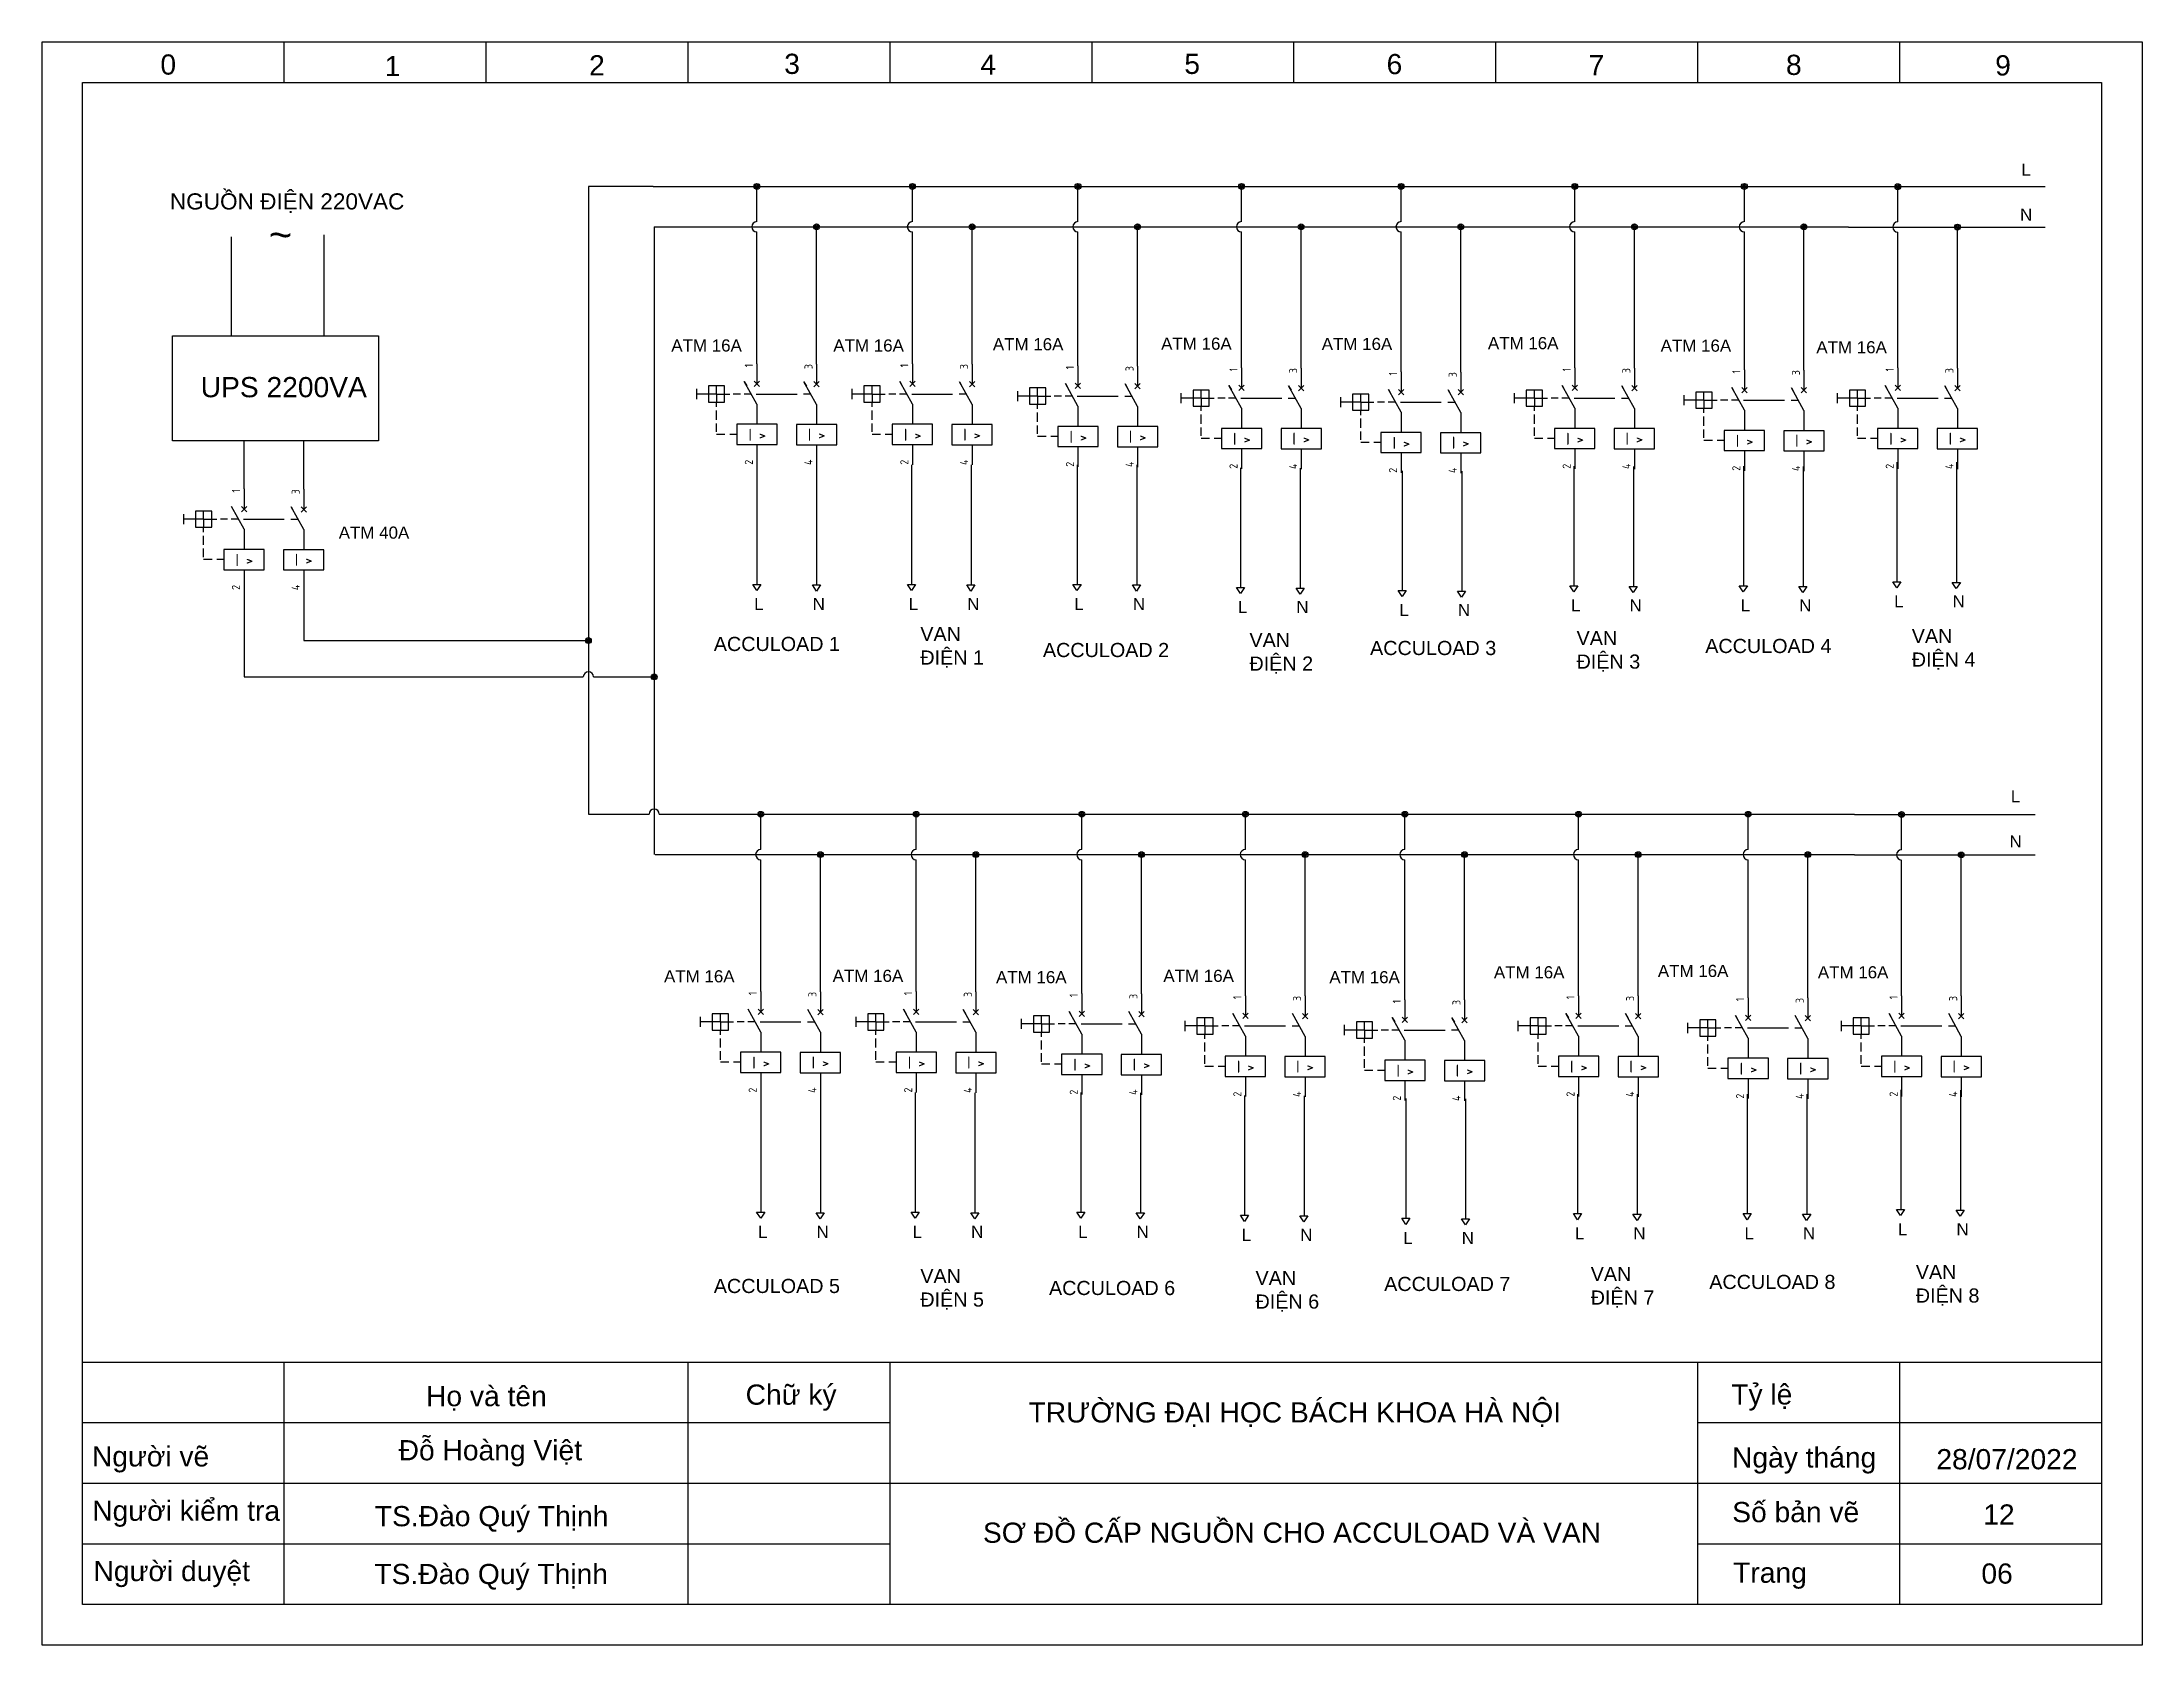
# Model space of a CAD drawing. Header units: inches. Extents: x 1923212 to 1925881, y 1073103 to 1074593.
# Drawn here: x 1923862 to 1924382, y 1073108 to 1073505 of the extents above; entities that cross this region are included whole.
import ezdxf
from ezdxf.enums import TextEntityAlignment as Align

# ---------------------------------------------------------------- set-up
doc = ezdxf.new("R2010")
doc.units = ezdxf.units.IN
doc.header["$MEASUREMENT"] = 0
for name, color, linetype in [('LINK', 9, 'Continuous'), ('MISC', 7, 'Continuous'), ('SYMS', 7, 'Continuous'), ('TERMS', 123, 'Continuous'), ('WIRES', 7, 'Continuous'), ('YEL_14_THHN', 2, 'Continuous')]:
    doc.layers.add(name, color=color, linetype=linetype)
doc.layers.add('Net chu', color=240, linetype='Continuous', lineweight=25)
doc.layers.add('Net vien', color=5, linetype='Continuous', lineweight=25)
doc.styles.get("Standard").update_dxf_attribs({"font": 'arial.ttf'})
doc.styles.add('WD_IEC', font='ISOCP2.shx', dxfattribs={"width": 0.9, "height": 4})

msp = doc.modelspace()

# ---------------------------------------------------------------- texts
msp.add_text('~', height=7).set_placement((1923918.32, 1073453.48))
at = {"color": 150, "attachment_point": 1}
for s, width, gutter_width, heights, insert, char_height in [('NGUỒN ĐIỆN 220VAC ', 61.2383, 13.15, [2.29], (1923893.77, 1073467.18), 4), ('VAN ĐIỆN 1', 16.3144, 25, [0], (1924079.59, 1073359.8), 3.5), ('VAN ĐIỆN 2', 16.3144, 25, [0], (1924161.09, 1073358.3), 3.5), ('VAN ĐIỆN 3', 16.3144, 25, [0], (1924242.09, 1073358.8), 3.5), ('VAN ĐIỆN 4', 16.3144, 25, [0], (1924325.09, 1073359.3), 3.5), ('ACCULOAD 1', 61.2383, 13.15, [2.29], (1924028.45, 1073357.33), 3.5), ('ACCULOAD 2', 61.2383, 13.15, [2.29], (1924109.95, 1073355.83), 3.5), ('ACCULOAD 3', 61.2383, 13.15, [2.29], (1924190.95, 1073356.33), 3.5), ('ACCULOAD 4', 61.2383, 13.15, [2.29], (1924273.95, 1073356.83), 3.5), ('ACCULOAD 5', 61.2383, 13.15, [2.29], (1924028.45, 1073198.33), 3.5), ('VAN ĐIỆN 5', 16.3144, 25, [0], (1924079.59, 1073200.8), 3.5), ('ACCULOAD 6', 61.2383, 13.15, [2.29], (1924111.45, 1073197.83), 3.5), ('VAN ĐIỆN 6', 16.3144, 25, [0], (1924162.59, 1073200.3), 3.5), ('ACCULOAD 7', 61.2383, 13.15, [2.29], (1924194.45, 1073198.83), 3.5), ('VAN ĐIỆN 7', 16.3144, 25, [0], (1924245.59, 1073201.3), 3.5), ('ACCULOAD 8', 61.2383, 13.15, [2.29], (1924274.95, 1073199.33), 3.5), ('VAN ĐIỆN 8', 16.3144, 25, [0], (1924326.09, 1073201.8), 3.5)]:
    msp.add_mtext_dynamic_manual_height_columns(s, width=width, gutter_width=gutter_width, heights=heights, dxfattribs=dict(at, insert=insert, char_height=char_height))
at = {"color": 0, "insert": (1923901.39, 1073421.68), "char_height": 5, "attachment_point": 1}
msp.add_mtext_dynamic_manual_height_columns('UPS 2200VA', width=43.3754, gutter_width=13.15, heights=[2.29], dxfattribs=at)
at = {"layer": 'Net chu', "char_height": 5, "attachment_point": 1}
for s, width, insert in [('0', 5.5431, (1923891.42, 1073501.58)), ('1', 5.5431, (1923946.96, 1073501.2)), ('2', 5.5431, (1923997.57, 1073501.39)), ('3', 5.5431, (1924045.89, 1073501.75)), ('4', 5.5431, (1924094.45, 1073501.55)), ('5', 5.5431, (1924144.96, 1073501.75)), ('6', 5.5431, (1924195.05, 1073501.69)), ('7', 5.5431, (1924245.07, 1073501.44)), ('8', 5.5431, (1924293.94, 1073501.5)), ('9', 5.5431, (1924345.75, 1073501.37)), ('\\pxqc;Họ và tên', 58.6836, (1923942.8, 1073171.8)), ('\\pxqc;Chữ ký', 33.3231, (1924030.93, 1073172.17)), ('\\pxql;Tỷ lệ', 33.3231, (1924280.39, 1073172.22)), ('\\pxqc;TRƯỜNG ĐẠI HỌC BÁCH KHOA HÀ NỘI', 142.8898, (1924100.88, 1073167.77)), ('\\pxql;Người vẽ', 41.5076, (1923874.46, 1073156.88)), ('\\pxqc;Đỗ Hoàng Việt', 92.8933, (1923926.67, 1073158.4)), ('\\pxql;Ngày tháng', 36.6969, (1924280.58, 1073156.61)), ('28/07/2022', 6.1952, (1924331.18, 1073156.18)), ('Người kiểm tra', 49.6065, (1923874.54, 1073143.42)), ('\\pxqc;TS.Đào Quý Thịnh', 58.5505, (1923944.16, 1073142.07)), ('\\pxql;Số bản vẽ', 33.3231, (1924280.63, 1073143.08)), ('12', 6.1952, (1924342.79, 1073142.48)), ('SƠ ĐỒ CẤP NGUỒN CHO ACCULOAD VÀ VAN', 157.993, (1924095.1, 1073137.97)), ('\\pxql;Người duyệt', 41.5076, (1923874.85, 1073128.48)), ('\\pxqc;TS.Đào Quý Thịnh', 58.5505, (1923944.05, 1073127.74)), ('\\pxql;Trang', 33.3231, (1924280.86, 1073128.07)), ('06', 6.1952, (1924342.33, 1073127.86))]:
    msp.add_mtext_dynamic_manual_height_columns(s, width=width, gutter_width=25, heights=[0], dxfattribs=dict(at, insert=insert))
at = {"layer": 'WIRES', "color": 150, "char_height": 3, "attachment_point": 1}
for s, width, insert in [('L', 7.5862, (1924352.23, 1073474.55)), ('N', 7.5862, (1924351.9, 1073463.4)), ('ATM 16A', 26.392, (1924017.93, 1073431)), ('ATM 16A', 26.392, (1924058.05, 1073431)), ('ATM 16A', 26.392, (1924097.55, 1073431.31)), ('ATM 16A', 26.392, (1924139.22, 1073431.45)), ('ATM 16A', 26.392, (1924178.98, 1073431.38)), ('ATM 16A', 26.392, (1924220.14, 1073431.58)), ('ATM 16A', 26.392, (1924262.91, 1073430.96)), ('ATM 16A', 26.392, (1924301.46, 1073430.56)), ('ATM 40A', 26.392, (1923935.58, 1073384.65)), ('L', 7.5862, (1924038.45, 1073366.98)), ('L', 7.5862, (1924038.45, 1073366.98)), ('N', 7.5862, (1924052.93, 1073366.98)), ('L', 7.5862, (1924076.72, 1073366.98)), ('L', 7.5862, (1924076.72, 1073366.98)), ('N', 7.5862, (1924091.2, 1073366.98)), ('L', 7.5862, (1924117.72, 1073366.98)), ('L', 7.5862, (1924117.72, 1073366.98)), ('N', 7.5862, (1924132.2, 1073366.98)), ('L', 7.5862, (1924158.22, 1073366.23)), ('L', 7.5862, (1924158.22, 1073366.23)), ('N', 7.5862, (1924172.7, 1073366.23)), ('L', 7.5862, (1924198.22, 1073365.48)), ('L', 7.5862, (1924198.22, 1073365.48)), ('N', 7.5862, (1924212.7, 1073365.48)), ('L', 7.5862, (1924240.72, 1073366.63)), ('L', 7.5862, (1924240.72, 1073366.63)), ('N', 7.5862, (1924255.2, 1073366.63)), ('L', 7.5862, (1924282.72, 1073366.63)), ('L', 7.5862, (1924282.72, 1073366.63)), ('N', 7.5862, (1924297.2, 1073366.63)), ('L', 7.5862, (1924320.72, 1073367.63)), ('L', 7.5862, (1924320.72, 1073367.63)), ('N', 7.5862, (1924335.2, 1073367.63)), ('L', 7.5862, (1924349.62, 1073319.33)), ('N', 7.5862, (1924349.28, 1073308.19)), ('ATM 16A', 26.392, (1924016.13, 1073274.77)), ('ATM 16A', 26.392, (1924057.89, 1073274.89)), ('ATM 16A', 26.392, (1924139.77, 1073274.89)), ('ATM 16A', 26.392, (1924221.62, 1073275.77)), ('ATM 16A', 26.392, (1924262.22, 1073276.1)), ('ATM 16A', 26.392, (1924301.83, 1073275.77)), ('ATM 16A', 26.392, (1924098.34, 1073274.56)), ('ATM 16A', 26.392, (1924180.87, 1073274.56)), ('L', 7.5862, (1924039.4, 1073211.48)), ('L', 7.5862, (1924039.4, 1073211.48)), ('N', 7.5862, (1924053.88, 1073211.48)), ('L', 7.5862, (1924077.67, 1073211.48)), ('L', 7.5862, (1924077.67, 1073211.48)), ('N', 7.5862, (1924092.15, 1073211.48)), ('L', 7.5862, (1924118.67, 1073211.48)), ('L', 7.5862, (1924118.67, 1073211.48)), ('N', 7.5862, (1924133.15, 1073211.48)), ('L', 7.5862, (1924159.17, 1073210.73)), ('L', 7.5862, (1924159.17, 1073210.73)), ('N', 7.5862, (1924173.65, 1073210.73)), ('L', 7.5862, (1924199.17, 1073209.98)), ('L', 7.5862, (1924199.17, 1073209.98)), ('N', 7.5862, (1924213.65, 1073209.98)), ('L', 7.5862, (1924241.67, 1073211.13)), ('L', 7.5862, (1924241.67, 1073211.13)), ('N', 7.5862, (1924256.15, 1073211.13)), ('L', 7.5862, (1924283.67, 1073211.13)), ('L', 7.5862, (1924283.67, 1073211.13)), ('N', 7.5862, (1924298.15, 1073211.13)), ('L', 7.5862, (1924321.67, 1073212.13)), ('L', 7.5862, (1924321.67, 1073212.13)), ('N', 7.5862, (1924336.15, 1073212.13))]:
    msp.add_mtext_dynamic_manual_height_columns(s, width=width, gutter_width=25, heights=[0], dxfattribs=dict(at, insert=insert))

# ---------------------------------------------------------------- blocks, each defined once
blk = doc.blocks.new('VCB11Q29')
for p, q in [((0, 7.5), (0, 2.5)), ((-15, 1.25), (-15, -1.25)), ((-12, 0), (-15, 0)), ((-10, 2), (-12, 2)), ((-12, 2), (-12, -2)), ((-10, 0), (-12, 0)), ((-10, 0), (-10, 2)), ((-8, 2), (-10, 2)), ((-10, 0), (-10, -2)), ((-10, 0), (-8, 0)), ((-8, -2), (-8, 2)), ((-8, 0), (-6.74, 0)), ((-4.09, 0), (-5.87, 0)), ((-1.39, 0), (-3.2, 0)), ((0, -2.5), (-3.12, 3.12)), ((-3.12, 3.12), (-2.52, 2.03)), ((-0.66, 1.84), (0.66, 3.16)), ((-0.66, 3.16), (0.66, 1.84)), ((-12, -2), (-8, -2)), ((-10, -3.19), (-10, -2)), ((-10, -6.36), (-10, -4.08)), ((0, -2.5), (0, -7.5)), ((-10, -9.36), (-10, -7.26)), ((-7.91, -10), (-10, -10)), ((-5, -10), (-6.75, -10)), ((0, -12.5), (0, -17.5))]:
    blk.add_line(p, q)
blk.add_lwpolyline([(-5, -7.5), (-5, -12.5), (5, -12.5), (5, -7.5)], close=True)
at = {"style": 'WD_IEC'}
for tag, p in [('INST', (-18.39, 7.65)), ('LOC', (-18.39, 4.65)), ('TAG1', (-18.39, 1.65)), ('RATING1', (-18.54, -8.56)), ('DESC1', (-18.54, -11.56)), ('DESC3', (-18.54, -17.56)), ('DESC2', (-18.54, -14.56))]:
    blk.add_attdef(tag, text='', height=2.5, dxfattribs=at).set_placement(p, align=Align.RIGHT)
blk.add_attdef('TERM01', text='', height=2, rotation=90, dxfattribs=at).set_placement((-1, 7.5), align=Align.RIGHT)
at = {"style": 'WD_IEC', "flags": 1}
for tag, p, height in [('X2TERM01', (0, 7.5), 0.32), ('MFG', (2.75, 6.5), 1.5), ('CAT', (2.75, 4), 1.5), ('X4LINK', (-15, 0), 0.32), ('X1LINK', (-0.18, 0), 0.32), ('CONTACT', (-5, -7.5), 1), ('COMMON', (-3.75, -8.75), 1), ('ASSYCODE', (0.69, -13.77), 1), ('FAMILY', (0.69, -15.27), 1), ('X8TERM02', (0, -17.5), 0.32), ('CATDESC', (0.69, -16.77), 1)]:
    blk.add_attdef(tag, p, '', height=height, dxfattribs=at)
at = {"lineweight": 15, "style": 'WD_IEC'}
blk.add_attdef('XREF', text='', height=2.5, dxfattribs=at).set_placement((-18.54, -5.56), align=Align.RIGHT)
at = {"style": 'WD_IEC'}
blk.add_attdef('TERM02', (-1, -17.5), '', height=2, rotation=90, dxfattribs=at)
blk.add_attdef('I', text='', height=3, dxfattribs=at).set_placement((0.09, -11.6), align=Align.CENTER)
blk = doc.blocks.new('VCB21Q29')
for p, q in [((0, 7.5), (0, 2.5)), ((-1.39, 0), (-3.2, 0)), ((0, -2.5), (-3.12, 3.12)), ((-3.12, 3.12), (-2.52, 2.03)), ((-0.66, 1.84), (0.66, 3.16)), ((-0.66, 3.16), (0.66, 1.84)), ((0, -2.5), (0, -7.5)), ((0, -12.5), (0, -17.5))]:
    blk.add_line(p, q)
blk.add_lwpolyline([(-5, -7.5), (-5, -12.5), (5, -12.5), (5, -7.5)], close=True)
at = {"style": 'WD_IEC'}
for tag, p in [('INST', (-6.46, 7.92)), ('LOC', (-6.46, 4.92)), ('TAG2', (-6.46, 1.92)), ('DESC1', (-6.69, -11.47)), ('DESC3', (-6.69, -17.47)), ('DESC2', (-6.69, -14.47))]:
    blk.add_attdef(tag, text='', height=2.5, dxfattribs=at).set_placement(p, align=Align.RIGHT)
blk.add_attdef('TERM01', text='', height=2, rotation=90, dxfattribs=at).set_placement((-1, 7.5), align=Align.RIGHT)
at = {"style": 'WD_IEC', "flags": 1}
for tag, p, height in [('X2TERM01', (0, 7.5), 0.32), ('X4LINK', (-5.06, 0), 0.32), ('X1LINK', (-0.11, 0), 0.32), ('CONTACT', (-5, -7.5), 1), ('FAMILY', (0.69, -15.27), 1), ('X8TERM02', (0, -17.5), 0.32)]:
    blk.add_attdef(tag, p, '', height=height, dxfattribs=at)
at = {"lineweight": 15, "style": 'WD_IEC'}
blk.add_attdef('XREF', text='', height=2.5, dxfattribs=at).set_placement((-6.69, -5.47), align=Align.RIGHT)
at = {"style": 'WD_IEC', "flags": 1}
blk.add_attdef('RATING1', text='', height=2.5, dxfattribs=at).set_placement((-6.69, -8.47), align=Align.RIGHT)
at = {"style": 'WD_IEC'}
blk.add_attdef('TERM02', (-1, -17.5), '', height=2, rotation=90, dxfattribs=at)
blk.add_attdef('I', text='', height=3, dxfattribs=at).set_placement((0.01, -11.48), align=Align.CENTER)
blk = doc.blocks.new('WDDOT')
for radius in [0.72, 0.449, 0.223]:
    blk.add_circle((0, 0), radius)

# ---------------------------------------------------------------- linework, layer by layer
msp.add_lwpolyline([(1923894.4, 1073431.9), (1923945.4, 1073431.9), (1923945.4, 1073405.9), (1923894.4, 1073405.9)], close=True)
at = {"layer": 'LINK'}
for points in [[(1924038.96, 1073417.47), (1924049.09, 1073417.47)], [(1924038.96, 1073417.47), (1924049.09, 1073417.47)], [(1924077.46, 1073417.47), (1924087.59, 1073417.47)], [(1924118.46, 1073416.97), (1924128.59, 1073416.97)], [(1924158.96, 1073416.47), (1924169.09, 1073416.47)], [(1924198.46, 1073415.47), (1924208.59, 1073415.47)], [(1924241.46, 1073416.47), (1924251.59, 1073416.47)], [(1924283.46, 1073415.97), (1924293.59, 1073415.97)], [(1924321.46, 1073416.47), (1924331.59, 1073416.47)], [(1923911.96, 1073386.47), (1923922.09, 1073386.47)], [(1924039.9, 1073261.97), (1924050.04, 1073261.97)], [(1924039.9, 1073261.97), (1924050.04, 1073261.97)], [(1924078.4, 1073261.97), (1924088.54, 1073261.97)], [(1924119.4, 1073261.47), (1924129.54, 1073261.47)], [(1924159.9, 1073260.97), (1924170.04, 1073260.97)], [(1924199.4, 1073259.97), (1924209.54, 1073259.97)], [(1924242.4, 1073260.97), (1924252.54, 1073260.97)], [(1924284.4, 1073260.47), (1924294.54, 1073260.47)], [(1924322.4, 1073260.97), (1924332.54, 1073260.97)]]:
    msp.add_lwpolyline(points, dxfattribs=at)
at = {"layer": 'Net vien'}
for p, q in [((1923922.1, 1073494.66), (1923922.1, 1073504.66)), ((1923972.1, 1073494.66), (1923972.1, 1073504.66)), ((1924022.1, 1073494.66), (1924022.1, 1073504.66)), ((1924072.1, 1073494.66), (1924072.1, 1073504.66)), ((1924122.1, 1073494.66), (1924122.1, 1073504.66)), ((1924172.1, 1073494.66), (1924172.1, 1073504.66)), ((1924222.1, 1073494.66), (1924222.1, 1073504.66)), ((1924272.1, 1073494.66), (1924272.1, 1073504.66)), ((1924272.1, 1073494.66), (1924272.1, 1073504.66)), ((1924272.1, 1073494.66), (1924272.1, 1073504.66)), ((1924272.1, 1073494.66), (1924272.1, 1073504.66)), ((1924272.1, 1073494.66), (1924272.1, 1073504.66)), ((1924272.1, 1073494.66), (1924272.1, 1073504.66)), ((1924272.1, 1073494.66), (1924272.1, 1073504.66)), ((1924272.1, 1073494.66), (1924272.1, 1073504.66)), ((1924322.1, 1073494.66), (1924322.1, 1073504.66)), ((1923872.1, 1073117.66), (1923872.1, 1073494.66)), ((1923872.1, 1073494.66), (1924372.1, 1073494.66)), ((1924372.1, 1073494.66), (1924372.1, 1073117.66)), ((1924372.1, 1073177.66), (1923872.1, 1073177.66)), ((1923922.1, 1073117.66), (1923922.1, 1073177.66)), ((1924022.1, 1073117.66), (1924022.1, 1073177.66)), ((1924072.1, 1073117.66), (1924072.1, 1073177.66)), ((1924272.1, 1073117.66), (1924272.1, 1073177.66)), ((1924322.1, 1073117.66), (1924322.1, 1073177.66)), ((1924072.1, 1073162.66), (1923872.1, 1073162.66)), ((1924372.1, 1073162.66), (1924272.1, 1073162.66)), ((1924372.1, 1073147.66), (1923872.1, 1073147.66)), ((1924072.1, 1073132.66), (1923872.1, 1073132.66)), ((1924372.1, 1073132.66), (1924272.1, 1073132.66)), ((1924372.1, 1073117.66), (1923872.1, 1073117.66)), ((1924372.1, 1073117.66), (1923872.1, 1073117.66))]:
    msp.add_line(p, q, dxfattribs=at)
msp.add_lwpolyline([(1923862.1, 1073107.66), (1923862.1, 1073504.66), (1924382.1, 1073504.66), (1924382.1, 1073107.66), (1923862.1, 1073107.66)], close=True, dxfattribs=at)
at = {"layer": 'YEL_14_THHN'}
for p, q in [((1924013.4, 1073468.9), (1923997.4, 1073468.9)), ((1923997.4, 1073468.9), (1923997.4, 1073313.4)), ((1924013.4, 1073468.9), (1924309.4, 1073468.9)), ((1924039.13, 1073460.17), (1924039.13, 1073468.9)), ((1924077.63, 1073460.17), (1924077.63, 1073468.9)), ((1924118.63, 1073460.17), (1924118.63, 1073468.9)), ((1924159.13, 1073460.17), (1924159.13, 1073468.9)), ((1924198.63, 1073460.17), (1924198.63, 1073468.9)), ((1924241.63, 1073460.17), (1924241.63, 1073468.9)), ((1924283.63, 1073460.17), (1924283.63, 1073468.9)), ((1924309.4, 1073468.83), (1924358.12, 1073468.83)), ((1924321.63, 1073460.1), (1924321.63, 1073468.83)), ((1923931.9, 1073456.9), (1923931.9, 1073431.9)), ((1924013.68, 1073458.9), (1924309.4, 1073458.9)), ((1924013.68, 1073458.9), (1924013.68, 1073303.4)), ((1924039.13, 1073424.97), (1924039.13, 1073457.63)), ((1924053.9, 1073424.9), (1924053.9, 1073458.9)), ((1924077.63, 1073424.97), (1924077.63, 1073457.63)), ((1924092.4, 1073424.9), (1924092.4, 1073458.9)), ((1924118.63, 1073424.47), (1924118.63, 1073457.63)), ((1924133.4, 1073424.4), (1924133.4, 1073458.9)), ((1924159.13, 1073423.97), (1924159.13, 1073457.63)), ((1924173.9, 1073423.9), (1924173.9, 1073458.9)), ((1924198.63, 1073422.97), (1924198.63, 1073457.63)), ((1924213.4, 1073422.9), (1924213.4, 1073458.9)), ((1924241.63, 1073423.97), (1924241.63, 1073457.63)), ((1924256.4, 1073423.9), (1924256.4, 1073458.9)), ((1924283.63, 1073423.47), (1924283.63, 1073457.63)), ((1924298.4, 1073423.4), (1924298.4, 1073458.9)), ((1924309.4, 1073458.83), (1924358.12, 1073458.83)), ((1924321.63, 1073423.97), (1924321.63, 1073457.56)), ((1924336.4, 1073423.9), (1924336.4, 1073458.83)), ((1923908.9, 1073456.4), (1923908.9, 1073431.9)), ((1924039.13, 1073414.97), (1924039.13, 1073409.97)), ((1924039.13, 1073414.97), (1924039.13, 1073409.97)), ((1924077.63, 1073414.97), (1924077.63, 1073409.97)), ((1924118.63, 1073414.47), (1924118.63, 1073409.47)), ((1924159.13, 1073413.97), (1924159.13, 1073408.97)), ((1924198.63, 1073412.97), (1924198.63, 1073407.97)), ((1924241.63, 1073413.97), (1924241.63, 1073408.97)), ((1924283.63, 1073413.47), (1924283.63, 1073408.47)), ((1924321.63, 1073413.97), (1924321.63, 1073408.97)), ((1923912.13, 1073393.97), (1923912.13, 1073405.9)), ((1923926.9, 1073393.9), (1923926.9, 1073405.9)), ((1924039.13, 1073399.97), (1924039.13, 1073370.33)), ((1924039.13, 1073399.97), (1924039.13, 1073370.33)), ((1924053.9, 1073399.9), (1924053.9, 1073370.33)), ((1924077.4, 1073399.97), (1924077.4, 1073370.33)), ((1924077.4, 1073399.97), (1924077.4, 1073370.33)), ((1924092.17, 1073399.9), (1924092.17, 1073370.33)), ((1924118.4, 1073399.97), (1924118.4, 1073370.33)), ((1924118.4, 1073399.97), (1924118.4, 1073370.33)), ((1924133.17, 1073399.9), (1924133.17, 1073370.33)), ((1924241.4, 1073399.62), (1924241.4, 1073369.99)), ((1924241.4, 1073399.62), (1924241.4, 1073369.99)), ((1924283.4, 1073399.62), (1924283.4, 1073369.99)), ((1924283.4, 1073399.62), (1924283.4, 1073369.99)), ((1924321.4, 1073400.62), (1924321.4, 1073370.99)), ((1924321.4, 1073400.62), (1924321.4, 1073370.99)), ((1924336.17, 1073400.56), (1924336.17, 1073370.99)), ((1924158.9, 1073399.22), (1924158.9, 1073369.58)), ((1924158.9, 1073399.22), (1924158.9, 1073369.58)), ((1924173.67, 1073399.15), (1924173.67, 1073369.58)), ((1924198.9, 1073398.47), (1924198.9, 1073368.83)), ((1924198.9, 1073398.47), (1924198.9, 1073368.83)), ((1924213.67, 1073398.4), (1924213.67, 1073368.83)), ((1924256.17, 1073399.56), (1924256.17, 1073369.99)), ((1924298.17, 1073399.56), (1924298.17, 1073369.99)), ((1923912.13, 1073383.97), (1923912.13, 1073378.97)), ((1923912.13, 1073368.97), (1923912.13, 1073347.4)), ((1923926.9, 1073368.9), (1923926.9, 1073356.4)), ((1924038.12, 1073370.33), (1924040.12, 1073370.33)), ((1924039.12, 1073368.83), (1924038.12, 1073370.33)), ((1924038.12, 1073370.33), (1924040.12, 1073370.33)), ((1924039.12, 1073368.83), (1924038.12, 1073370.33)), ((1924038.12, 1073370.33), (1924040.12, 1073370.33)), ((1924039.12, 1073368.83), (1924038.12, 1073370.33)), ((1924038.12, 1073370.33), (1924040.12, 1073370.33)), ((1924039.12, 1073368.83), (1924038.12, 1073370.33)), ((1924040.12, 1073370.33), (1924039.12, 1073368.83)), ((1924040.12, 1073370.33), (1924039.12, 1073368.83)), ((1924040.12, 1073370.33), (1924039.12, 1073368.83)), ((1924040.12, 1073370.33), (1924039.12, 1073368.83)), ((1924052.85, 1073370.18), (1924054.85, 1073370.18)), ((1924053.85, 1073368.68), (1924052.85, 1073370.18)), ((1924052.85, 1073370.18), (1924054.85, 1073370.18)), ((1924053.85, 1073368.68), (1924052.85, 1073370.18)), ((1924052.85, 1073370.18), (1924054.85, 1073370.18)), ((1924053.85, 1073368.68), (1924052.85, 1073370.18)), ((1924052.85, 1073370.18), (1924054.85, 1073370.18)), ((1924053.85, 1073368.68), (1924052.85, 1073370.18)), ((1924054.85, 1073370.18), (1924053.85, 1073368.68)), ((1924054.85, 1073370.18), (1924053.85, 1073368.68)), ((1924054.85, 1073370.18), (1924053.85, 1073368.68)), ((1924054.85, 1073370.18), (1924053.85, 1073368.68)), ((1924076.38, 1073370.33), (1924078.38, 1073370.33)), ((1924077.38, 1073368.83), (1924076.38, 1073370.33)), ((1924076.38, 1073370.33), (1924078.38, 1073370.33)), ((1924077.38, 1073368.83), (1924076.38, 1073370.33)), ((1924076.38, 1073370.33), (1924078.38, 1073370.33)), ((1924077.38, 1073368.83), (1924076.38, 1073370.33)), ((1924076.38, 1073370.33), (1924078.38, 1073370.33)), ((1924077.38, 1073368.83), (1924076.38, 1073370.33)), ((1924078.38, 1073370.33), (1924077.38, 1073368.83)), ((1924078.38, 1073370.33), (1924077.38, 1073368.83)), ((1924078.38, 1073370.33), (1924077.38, 1073368.83)), ((1924078.38, 1073370.33), (1924077.38, 1073368.83)), ((1924091.12, 1073370.18), (1924093.12, 1073370.18)), ((1924092.12, 1073368.68), (1924091.12, 1073370.18)), ((1924091.12, 1073370.18), (1924093.12, 1073370.18)), ((1924092.12, 1073368.68), (1924091.12, 1073370.18)), ((1924091.12, 1073370.18), (1924093.12, 1073370.18)), ((1924092.12, 1073368.68), (1924091.12, 1073370.18)), ((1924091.12, 1073370.18), (1924093.12, 1073370.18)), ((1924092.12, 1073368.68), (1924091.12, 1073370.18)), ((1924093.12, 1073370.18), (1924092.12, 1073368.68)), ((1924093.12, 1073370.18), (1924092.12, 1073368.68)), ((1924093.12, 1073370.18), (1924092.12, 1073368.68)), ((1924093.12, 1073370.18), (1924092.12, 1073368.68)), ((1924117.38, 1073370.33), (1924119.38, 1073370.33)), ((1924118.38, 1073368.83), (1924117.38, 1073370.33)), ((1924117.38, 1073370.33), (1924119.38, 1073370.33)), ((1924118.38, 1073368.83), (1924117.38, 1073370.33)), ((1924117.38, 1073370.33), (1924119.38, 1073370.33)), ((1924118.38, 1073368.83), (1924117.38, 1073370.33)), ((1924117.38, 1073370.33), (1924119.38, 1073370.33)), ((1924118.38, 1073368.83), (1924117.38, 1073370.33)), ((1924119.38, 1073370.33), (1924118.38, 1073368.83)), ((1924119.38, 1073370.33), (1924118.38, 1073368.83)), ((1924119.38, 1073370.33), (1924118.38, 1073368.83)), ((1924119.38, 1073370.33), (1924118.38, 1073368.83)), ((1924132.12, 1073370.18), (1924134.12, 1073370.18)), ((1924133.12, 1073368.68), (1924132.12, 1073370.18)), ((1924132.12, 1073370.18), (1924134.12, 1073370.18)), ((1924133.12, 1073368.68), (1924132.12, 1073370.18)), ((1924132.12, 1073370.18), (1924134.12, 1073370.18)), ((1924133.12, 1073368.68), (1924132.12, 1073370.18)), ((1924132.12, 1073370.18), (1924134.12, 1073370.18)), ((1924133.12, 1073368.68), (1924132.12, 1073370.18)), ((1924134.12, 1073370.18), (1924133.12, 1073368.68)), ((1924134.12, 1073370.18), (1924133.12, 1073368.68)), ((1924134.12, 1073370.18), (1924133.12, 1073368.68)), ((1924134.12, 1073370.18), (1924133.12, 1073368.68)), ((1924157.88, 1073369.58), (1924159.88, 1073369.58)), ((1924158.88, 1073368.08), (1924157.88, 1073369.58)), ((1924157.88, 1073369.58), (1924159.88, 1073369.58)), ((1924158.88, 1073368.08), (1924157.88, 1073369.58)), ((1924157.88, 1073369.58), (1924159.88, 1073369.58)), ((1924158.88, 1073368.08), (1924157.88, 1073369.58)), ((1924157.88, 1073369.58), (1924159.88, 1073369.58)), ((1924158.88, 1073368.08), (1924157.88, 1073369.58)), ((1924159.88, 1073369.58), (1924158.88, 1073368.08)), ((1924159.88, 1073369.58), (1924158.88, 1073368.08)), ((1924159.88, 1073369.58), (1924158.88, 1073368.08)), ((1924159.88, 1073369.58), (1924158.88, 1073368.08)), ((1924172.62, 1073369.43), (1924174.62, 1073369.43)), ((1924173.62, 1073367.93), (1924172.62, 1073369.43)), ((1924172.62, 1073369.43), (1924174.62, 1073369.43)), ((1924173.62, 1073367.93), (1924172.62, 1073369.43)), ((1924172.62, 1073369.43), (1924174.62, 1073369.43)), ((1924173.62, 1073367.93), (1924172.62, 1073369.43)), ((1924172.62, 1073369.43), (1924174.62, 1073369.43)), ((1924173.62, 1073367.93), (1924172.62, 1073369.43)), ((1924174.62, 1073369.43), (1924173.62, 1073367.93)), ((1924174.62, 1073369.43), (1924173.62, 1073367.93)), ((1924174.62, 1073369.43), (1924173.62, 1073367.93)), ((1924174.62, 1073369.43), (1924173.62, 1073367.93)), ((1924197.88, 1073368.83), (1924199.88, 1073368.83)), ((1924198.88, 1073367.33), (1924197.88, 1073368.83)), ((1924197.88, 1073368.83), (1924199.88, 1073368.83)), ((1924198.88, 1073367.33), (1924197.88, 1073368.83)), ((1924197.88, 1073368.83), (1924199.88, 1073368.83)), ((1924198.88, 1073367.33), (1924197.88, 1073368.83)), ((1924197.88, 1073368.83), (1924199.88, 1073368.83)), ((1924198.88, 1073367.33), (1924197.88, 1073368.83)), ((1924199.88, 1073368.83), (1924198.88, 1073367.33)), ((1924199.88, 1073368.83), (1924198.88, 1073367.33)), ((1924199.88, 1073368.83), (1924198.88, 1073367.33)), ((1924199.88, 1073368.83), (1924198.88, 1073367.33)), ((1924212.62, 1073368.68), (1924214.62, 1073368.68)), ((1924213.62, 1073367.18), (1924212.62, 1073368.68)), ((1924212.62, 1073368.68), (1924214.62, 1073368.68)), ((1924213.62, 1073367.18), (1924212.62, 1073368.68)), ((1924212.62, 1073368.68), (1924214.62, 1073368.68)), ((1924213.62, 1073367.18), (1924212.62, 1073368.68)), ((1924212.62, 1073368.68), (1924214.62, 1073368.68)), ((1924213.62, 1073367.18), (1924212.62, 1073368.68)), ((1924214.62, 1073368.68), (1924213.62, 1073367.18)), ((1924214.62, 1073368.68), (1924213.62, 1073367.18)), ((1924214.62, 1073368.68), (1924213.62, 1073367.18)), ((1924214.62, 1073368.68), (1924213.62, 1073367.18)), ((1924240.38, 1073369.99), (1924242.38, 1073369.99)), ((1924241.38, 1073368.49), (1924240.38, 1073369.99)), ((1924240.38, 1073369.99), (1924242.38, 1073369.99)), ((1924241.38, 1073368.49), (1924240.38, 1073369.99)), ((1924240.38, 1073369.99), (1924242.38, 1073369.99)), ((1924241.38, 1073368.49), (1924240.38, 1073369.99)), ((1924240.38, 1073369.99), (1924242.38, 1073369.99)), ((1924241.38, 1073368.49), (1924240.38, 1073369.99)), ((1924242.38, 1073369.99), (1924241.38, 1073368.49)), ((1924242.38, 1073369.99), (1924241.38, 1073368.49)), ((1924242.38, 1073369.99), (1924241.38, 1073368.49)), ((1924242.38, 1073369.99), (1924241.38, 1073368.49)), ((1924255.12, 1073369.83), (1924257.12, 1073369.83)), ((1924256.12, 1073368.33), (1924255.12, 1073369.83)), ((1924255.12, 1073369.83), (1924257.12, 1073369.83)), ((1924256.12, 1073368.33), (1924255.12, 1073369.83)), ((1924255.12, 1073369.83), (1924257.12, 1073369.83)), ((1924256.12, 1073368.33), (1924255.12, 1073369.83)), ((1924255.12, 1073369.83), (1924257.12, 1073369.83)), ((1924256.12, 1073368.33), (1924255.12, 1073369.83)), ((1924257.12, 1073369.83), (1924256.12, 1073368.33)), ((1924257.12, 1073369.83), (1924256.12, 1073368.33)), ((1924257.12, 1073369.83), (1924256.12, 1073368.33)), ((1924257.12, 1073369.83), (1924256.12, 1073368.33)), ((1924282.38, 1073369.99), (1924284.38, 1073369.99)), ((1924283.38, 1073368.49), (1924282.38, 1073369.99)), ((1924282.38, 1073369.99), (1924284.38, 1073369.99)), ((1924283.38, 1073368.49), (1924282.38, 1073369.99)), ((1924282.38, 1073369.99), (1924284.38, 1073369.99)), ((1924283.38, 1073368.49), (1924282.38, 1073369.99)), ((1924282.38, 1073369.99), (1924284.38, 1073369.99)), ((1924283.38, 1073368.49), (1924282.38, 1073369.99)), ((1924284.38, 1073369.99), (1924283.38, 1073368.49)), ((1924284.38, 1073369.99), (1924283.38, 1073368.49)), ((1924284.38, 1073369.99), (1924283.38, 1073368.49)), ((1924284.38, 1073369.99), (1924283.38, 1073368.49)), ((1924297.12, 1073369.83), (1924299.12, 1073369.83)), ((1924298.12, 1073368.33), (1924297.12, 1073369.83)), ((1924297.12, 1073369.83), (1924299.12, 1073369.83)), ((1924298.12, 1073368.33), (1924297.12, 1073369.83)), ((1924297.12, 1073369.83), (1924299.12, 1073369.83)), ((1924298.12, 1073368.33), (1924297.12, 1073369.83)), ((1924297.12, 1073369.83), (1924299.12, 1073369.83)), ((1924298.12, 1073368.33), (1924297.12, 1073369.83)), ((1924299.12, 1073369.83), (1924298.12, 1073368.33)), ((1924299.12, 1073369.83), (1924298.12, 1073368.33)), ((1924299.12, 1073369.83), (1924298.12, 1073368.33)), ((1924299.12, 1073369.83), (1924298.12, 1073368.33)), ((1924320.38, 1073370.99), (1924322.38, 1073370.99)), ((1924321.38, 1073369.49), (1924320.38, 1073370.99)), ((1924320.38, 1073370.99), (1924322.38, 1073370.99)), ((1924321.38, 1073369.49), (1924320.38, 1073370.99)), ((1924320.38, 1073370.99), (1924322.38, 1073370.99)), ((1924321.38, 1073369.49), (1924320.38, 1073370.99)), ((1924320.38, 1073370.99), (1924322.38, 1073370.99)), ((1924321.38, 1073369.49), (1924320.38, 1073370.99)), ((1924322.38, 1073370.99), (1924321.38, 1073369.49)), ((1924322.38, 1073370.99), (1924321.38, 1073369.49)), ((1924322.38, 1073370.99), (1924321.38, 1073369.49)), ((1924322.38, 1073370.99), (1924321.38, 1073369.49)), ((1924335.12, 1073370.83), (1924337.12, 1073370.83)), ((1924336.12, 1073369.33), (1924335.12, 1073370.83)), ((1924335.12, 1073370.83), (1924337.12, 1073370.83)), ((1924336.12, 1073369.33), (1924335.12, 1073370.83)), ((1924335.12, 1073370.83), (1924337.12, 1073370.83)), ((1924336.12, 1073369.33), (1924335.12, 1073370.83)), ((1924335.12, 1073370.83), (1924337.12, 1073370.83)), ((1924336.12, 1073369.33), (1924335.12, 1073370.83)), ((1924337.12, 1073370.83), (1924336.12, 1073369.33)), ((1924337.12, 1073370.83), (1924336.12, 1073369.33)), ((1924337.12, 1073370.83), (1924336.12, 1073369.33)), ((1924337.12, 1073370.83), (1924336.12, 1073369.33)), ((1923926.9, 1073356.4), (1923997.4, 1073356.4)), ((1923912.13, 1073347.4), (1923996.13, 1073347.4)), ((1923998.67, 1073347.4), (1924013.68, 1073347.4)), ((1923997.4, 1073313.4), (1924012.41, 1073313.4)), ((1924014.95, 1073313.4), (1924017.95, 1073313.4)), ((1924017.95, 1073313.4), (1924310.9, 1073313.4)), ((1924040.08, 1073304.67), (1924040.08, 1073313.4)), ((1924078.58, 1073304.67), (1924078.58, 1073313.4)), ((1924119.58, 1073304.67), (1924119.58, 1073313.4)), ((1924160.08, 1073304.67), (1924160.08, 1073313.4)), ((1924199.58, 1073304.67), (1924199.58, 1073313.4)), ((1924242.58, 1073304.67), (1924242.58, 1073313.4)), ((1924284.58, 1073304.67), (1924284.58, 1073313.4)), ((1924310.9, 1073313.33), (1924355.62, 1073313.33)), ((1924322.58, 1073304.6), (1924322.58, 1073313.33)), ((1924013.9, 1073303.4), (1924310.9, 1073303.4)), ((1924040.08, 1073269.47), (1924040.08, 1073302.13)), ((1924054.85, 1073269.4), (1924054.85, 1073303.4)), ((1924078.58, 1073269.47), (1924078.58, 1073302.13)), ((1924093.35, 1073269.4), (1924093.35, 1073303.4)), ((1924119.58, 1073268.97), (1924119.58, 1073302.13)), ((1924134.35, 1073268.9), (1924134.35, 1073303.4)), ((1924160.08, 1073268.47), (1924160.08, 1073302.13)), ((1924174.85, 1073268.4), (1924174.85, 1073303.4)), ((1924199.58, 1073267.47), (1924199.58, 1073302.13)), ((1924214.35, 1073267.4), (1924214.35, 1073303.4)), ((1924242.58, 1073268.47), (1924242.58, 1073302.13)), ((1924257.35, 1073268.4), (1924257.35, 1073303.4)), ((1924284.58, 1073267.97), (1924284.58, 1073302.13)), ((1924299.35, 1073267.9), (1924299.35, 1073303.4)), ((1924310.9, 1073303.33), (1924355.62, 1073303.33)), ((1924322.58, 1073268.47), (1924322.58, 1073302.06)), ((1924337.35, 1073268.4), (1924337.35, 1073303.33)), ((1924040.08, 1073259.47), (1924040.08, 1073254.47)), ((1924040.08, 1073259.47), (1924040.08, 1073254.47)), ((1924078.58, 1073259.47), (1924078.58, 1073254.47)), ((1924119.58, 1073258.97), (1924119.58, 1073253.97)), ((1924160.08, 1073258.47), (1924160.08, 1073253.47)), ((1924199.58, 1073257.47), (1924199.58, 1073252.47)), ((1924242.58, 1073258.47), (1924242.58, 1073253.47)), ((1924284.58, 1073257.97), (1924284.58, 1073252.97)), ((1924322.58, 1073258.47), (1924322.58, 1073253.47)), ((1924040.08, 1073244.47), (1924040.08, 1073214.83)), ((1924040.08, 1073244.47), (1924040.08, 1073214.83)), ((1924054.85, 1073244.4), (1924054.85, 1073214.83)), ((1924078.35, 1073244.47), (1924078.35, 1073214.83)), ((1924078.35, 1073244.47), (1924078.35, 1073214.83)), ((1924093.12, 1073244.4), (1924093.12, 1073214.83)), ((1924119.35, 1073244.47), (1924119.35, 1073214.83)), ((1924119.35, 1073244.47), (1924119.35, 1073214.83)), ((1924134.12, 1073244.4), (1924134.12, 1073214.83)), ((1924159.85, 1073243.72), (1924159.85, 1073214.08)), ((1924159.85, 1073243.72), (1924159.85, 1073214.08)), ((1924174.62, 1073243.65), (1924174.62, 1073214.08)), ((1924242.35, 1073244.12), (1924242.35, 1073214.49)), ((1924242.35, 1073244.12), (1924242.35, 1073214.49)), ((1924257.12, 1073244.06), (1924257.12, 1073214.49)), ((1924284.35, 1073244.12), (1924284.35, 1073214.49)), ((1924284.35, 1073244.12), (1924284.35, 1073214.49)), ((1924299.12, 1073244.06), (1924299.12, 1073214.49)), ((1924322.35, 1073245.12), (1924322.35, 1073215.49)), ((1924322.35, 1073245.12), (1924322.35, 1073215.49)), ((1924337.12, 1073245.06), (1924337.12, 1073215.49)), ((1924199.85, 1073242.97), (1924199.85, 1073213.33)), ((1924199.85, 1073242.97), (1924199.85, 1073213.33)), ((1924214.62, 1073242.9), (1924214.62, 1073213.33)), ((1924039.06, 1073214.83), (1924041.06, 1073214.83)), ((1924040.06, 1073213.33), (1924039.06, 1073214.83)), ((1924039.06, 1073214.83), (1924041.06, 1073214.83)), ((1924040.06, 1073213.33), (1924039.06, 1073214.83)), ((1924039.06, 1073214.83), (1924041.06, 1073214.83)), ((1924040.06, 1073213.33), (1924039.06, 1073214.83)), ((1924039.06, 1073214.83), (1924041.06, 1073214.83)), ((1924040.06, 1073213.33), (1924039.06, 1073214.83)), ((1924041.06, 1073214.83), (1924040.06, 1073213.33)), ((1924041.06, 1073214.83), (1924040.06, 1073213.33)), ((1924041.06, 1073214.83), (1924040.06, 1073213.33)), ((1924041.06, 1073214.83), (1924040.06, 1073213.33)), ((1924053.79, 1073214.68), (1924055.79, 1073214.68)), ((1924054.79, 1073213.18), (1924053.79, 1073214.68)), ((1924053.79, 1073214.68), (1924055.79, 1073214.68)), ((1924054.79, 1073213.18), (1924053.79, 1073214.68)), ((1924053.79, 1073214.68), (1924055.79, 1073214.68)), ((1924054.79, 1073213.18), (1924053.79, 1073214.68)), ((1924053.79, 1073214.68), (1924055.79, 1073214.68)), ((1924054.79, 1073213.18), (1924053.79, 1073214.68)), ((1924055.79, 1073214.68), (1924054.79, 1073213.18)), ((1924055.79, 1073214.68), (1924054.79, 1073213.18)), ((1924055.79, 1073214.68), (1924054.79, 1073213.18)), ((1924055.79, 1073214.68), (1924054.79, 1073213.18)), ((1924077.33, 1073214.83), (1924079.33, 1073214.83)), ((1924078.33, 1073213.33), (1924077.33, 1073214.83)), ((1924077.33, 1073214.83), (1924079.33, 1073214.83)), ((1924078.33, 1073213.33), (1924077.33, 1073214.83)), ((1924077.33, 1073214.83), (1924079.33, 1073214.83)), ((1924078.33, 1073213.33), (1924077.33, 1073214.83)), ((1924077.33, 1073214.83), (1924079.33, 1073214.83)), ((1924078.33, 1073213.33), (1924077.33, 1073214.83)), ((1924079.33, 1073214.83), (1924078.33, 1073213.33)), ((1924079.33, 1073214.83), (1924078.33, 1073213.33)), ((1924079.33, 1073214.83), (1924078.33, 1073213.33)), ((1924079.33, 1073214.83), (1924078.33, 1073213.33)), ((1924092.06, 1073214.68), (1924094.06, 1073214.68)), ((1924093.06, 1073213.18), (1924092.06, 1073214.68)), ((1924092.06, 1073214.68), (1924094.06, 1073214.68)), ((1924093.06, 1073213.18), (1924092.06, 1073214.68)), ((1924092.06, 1073214.68), (1924094.06, 1073214.68)), ((1924093.06, 1073213.18), (1924092.06, 1073214.68)), ((1924092.06, 1073214.68), (1924094.06, 1073214.68)), ((1924093.06, 1073213.18), (1924092.06, 1073214.68)), ((1924094.06, 1073214.68), (1924093.06, 1073213.18)), ((1924094.06, 1073214.68), (1924093.06, 1073213.18)), ((1924094.06, 1073214.68), (1924093.06, 1073213.18)), ((1924094.06, 1073214.68), (1924093.06, 1073213.18)), ((1924118.33, 1073214.83), (1924120.33, 1073214.83)), ((1924119.33, 1073213.33), (1924118.33, 1073214.83)), ((1924118.33, 1073214.83), (1924120.33, 1073214.83)), ((1924119.33, 1073213.33), (1924118.33, 1073214.83)), ((1924118.33, 1073214.83), (1924120.33, 1073214.83)), ((1924119.33, 1073213.33), (1924118.33, 1073214.83)), ((1924118.33, 1073214.83), (1924120.33, 1073214.83)), ((1924119.33, 1073213.33), (1924118.33, 1073214.83)), ((1924120.33, 1073214.83), (1924119.33, 1073213.33)), ((1924120.33, 1073214.83), (1924119.33, 1073213.33)), ((1924120.33, 1073214.83), (1924119.33, 1073213.33)), ((1924120.33, 1073214.83), (1924119.33, 1073213.33)), ((1924133.06, 1073214.68), (1924135.06, 1073214.68)), ((1924134.06, 1073213.18), (1924133.06, 1073214.68)), ((1924133.06, 1073214.68), (1924135.06, 1073214.68)), ((1924134.06, 1073213.18), (1924133.06, 1073214.68)), ((1924133.06, 1073214.68), (1924135.06, 1073214.68)), ((1924134.06, 1073213.18), (1924133.06, 1073214.68)), ((1924133.06, 1073214.68), (1924135.06, 1073214.68)), ((1924134.06, 1073213.18), (1924133.06, 1073214.68)), ((1924135.06, 1073214.68), (1924134.06, 1073213.18)), ((1924135.06, 1073214.68), (1924134.06, 1073213.18)), ((1924135.06, 1073214.68), (1924134.06, 1073213.18)), ((1924135.06, 1073214.68), (1924134.06, 1073213.18)), ((1924158.83, 1073214.08), (1924160.83, 1073214.08)), ((1924159.83, 1073212.58), (1924158.83, 1073214.08)), ((1924158.83, 1073214.08), (1924160.83, 1073214.08)), ((1924159.83, 1073212.58), (1924158.83, 1073214.08)), ((1924158.83, 1073214.08), (1924160.83, 1073214.08)), ((1924159.83, 1073212.58), (1924158.83, 1073214.08)), ((1924158.83, 1073214.08), (1924160.83, 1073214.08)), ((1924159.83, 1073212.58), (1924158.83, 1073214.08)), ((1924160.83, 1073214.08), (1924159.83, 1073212.58)), ((1924160.83, 1073214.08), (1924159.83, 1073212.58)), ((1924160.83, 1073214.08), (1924159.83, 1073212.58)), ((1924160.83, 1073214.08), (1924159.83, 1073212.58)), ((1924173.56, 1073213.93), (1924175.56, 1073213.93)), ((1924174.56, 1073212.43), (1924173.56, 1073213.93)), ((1924173.56, 1073213.93), (1924175.56, 1073213.93)), ((1924174.56, 1073212.43), (1924173.56, 1073213.93)), ((1924173.56, 1073213.93), (1924175.56, 1073213.93)), ((1924174.56, 1073212.43), (1924173.56, 1073213.93)), ((1924173.56, 1073213.93), (1924175.56, 1073213.93)), ((1924174.56, 1073212.43), (1924173.56, 1073213.93)), ((1924175.56, 1073213.93), (1924174.56, 1073212.43)), ((1924175.56, 1073213.93), (1924174.56, 1073212.43)), ((1924175.56, 1073213.93), (1924174.56, 1073212.43)), ((1924175.56, 1073213.93), (1924174.56, 1073212.43)), ((1924198.83, 1073213.33), (1924200.83, 1073213.33)), ((1924199.83, 1073211.83), (1924198.83, 1073213.33)), ((1924198.83, 1073213.33), (1924200.83, 1073213.33)), ((1924199.83, 1073211.83), (1924198.83, 1073213.33)), ((1924198.83, 1073213.33), (1924200.83, 1073213.33)), ((1924199.83, 1073211.83), (1924198.83, 1073213.33)), ((1924198.83, 1073213.33), (1924200.83, 1073213.33)), ((1924199.83, 1073211.83), (1924198.83, 1073213.33)), ((1924200.83, 1073213.33), (1924199.83, 1073211.83)), ((1924200.83, 1073213.33), (1924199.83, 1073211.83)), ((1924200.83, 1073213.33), (1924199.83, 1073211.83)), ((1924200.83, 1073213.33), (1924199.83, 1073211.83)), ((1924213.56, 1073213.18), (1924215.56, 1073213.18)), ((1924214.56, 1073211.68), (1924213.56, 1073213.18)), ((1924213.56, 1073213.18), (1924215.56, 1073213.18)), ((1924214.56, 1073211.68), (1924213.56, 1073213.18)), ((1924213.56, 1073213.18), (1924215.56, 1073213.18)), ((1924214.56, 1073211.68), (1924213.56, 1073213.18)), ((1924213.56, 1073213.18), (1924215.56, 1073213.18)), ((1924214.56, 1073211.68), (1924213.56, 1073213.18)), ((1924215.56, 1073213.18), (1924214.56, 1073211.68)), ((1924215.56, 1073213.18), (1924214.56, 1073211.68)), ((1924215.56, 1073213.18), (1924214.56, 1073211.68)), ((1924215.56, 1073213.18), (1924214.56, 1073211.68)), ((1924241.33, 1073214.49), (1924243.33, 1073214.49)), ((1924242.33, 1073212.99), (1924241.33, 1073214.49)), ((1924241.33, 1073214.49), (1924243.33, 1073214.49)), ((1924242.33, 1073212.99), (1924241.33, 1073214.49)), ((1924241.33, 1073214.49), (1924243.33, 1073214.49)), ((1924242.33, 1073212.99), (1924241.33, 1073214.49)), ((1924241.33, 1073214.49), (1924243.33, 1073214.49)), ((1924242.33, 1073212.99), (1924241.33, 1073214.49)), ((1924243.33, 1073214.49), (1924242.33, 1073212.99)), ((1924243.33, 1073214.49), (1924242.33, 1073212.99)), ((1924243.33, 1073214.49), (1924242.33, 1073212.99)), ((1924243.33, 1073214.49), (1924242.33, 1073212.99)), ((1924256.06, 1073214.33), (1924258.06, 1073214.33)), ((1924257.06, 1073212.83), (1924256.06, 1073214.33)), ((1924256.06, 1073214.33), (1924258.06, 1073214.33)), ((1924257.06, 1073212.83), (1924256.06, 1073214.33)), ((1924256.06, 1073214.33), (1924258.06, 1073214.33)), ((1924257.06, 1073212.83), (1924256.06, 1073214.33)), ((1924256.06, 1073214.33), (1924258.06, 1073214.33)), ((1924257.06, 1073212.83), (1924256.06, 1073214.33)), ((1924258.06, 1073214.33), (1924257.06, 1073212.83)), ((1924258.06, 1073214.33), (1924257.06, 1073212.83)), ((1924258.06, 1073214.33), (1924257.06, 1073212.83)), ((1924258.06, 1073214.33), (1924257.06, 1073212.83)), ((1924283.33, 1073214.49), (1924285.33, 1073214.49)), ((1924284.33, 1073212.99), (1924283.33, 1073214.49)), ((1924283.33, 1073214.49), (1924285.33, 1073214.49)), ((1924284.33, 1073212.99), (1924283.33, 1073214.49)), ((1924283.33, 1073214.49), (1924285.33, 1073214.49)), ((1924284.33, 1073212.99), (1924283.33, 1073214.49)), ((1924283.33, 1073214.49), (1924285.33, 1073214.49)), ((1924284.33, 1073212.99), (1924283.33, 1073214.49)), ((1924285.33, 1073214.49), (1924284.33, 1073212.99)), ((1924285.33, 1073214.49), (1924284.33, 1073212.99)), ((1924285.33, 1073214.49), (1924284.33, 1073212.99)), ((1924285.33, 1073214.49), (1924284.33, 1073212.99)), ((1924298.06, 1073214.33), (1924300.06, 1073214.33)), ((1924299.06, 1073212.83), (1924298.06, 1073214.33)), ((1924298.06, 1073214.33), (1924300.06, 1073214.33)), ((1924299.06, 1073212.83), (1924298.06, 1073214.33)), ((1924298.06, 1073214.33), (1924300.06, 1073214.33)), ((1924299.06, 1073212.83), (1924298.06, 1073214.33)), ((1924298.06, 1073214.33), (1924300.06, 1073214.33)), ((1924299.06, 1073212.83), (1924298.06, 1073214.33)), ((1924300.06, 1073214.33), (1924299.06, 1073212.83)), ((1924300.06, 1073214.33), (1924299.06, 1073212.83)), ((1924300.06, 1073214.33), (1924299.06, 1073212.83)), ((1924300.06, 1073214.33), (1924299.06, 1073212.83)), ((1924321.33, 1073215.49), (1924323.33, 1073215.49)), ((1924322.33, 1073213.99), (1924321.33, 1073215.49)), ((1924321.33, 1073215.49), (1924323.33, 1073215.49)), ((1924322.33, 1073213.99), (1924321.33, 1073215.49)), ((1924321.33, 1073215.49), (1924323.33, 1073215.49)), ((1924322.33, 1073213.99), (1924321.33, 1073215.49)), ((1924321.33, 1073215.49), (1924323.33, 1073215.49)), ((1924322.33, 1073213.99), (1924321.33, 1073215.49)), ((1924323.33, 1073215.49), (1924322.33, 1073213.99)), ((1924323.33, 1073215.49), (1924322.33, 1073213.99)), ((1924323.33, 1073215.49), (1924322.33, 1073213.99)), ((1924323.33, 1073215.49), (1924322.33, 1073213.99)), ((1924336.06, 1073215.33), (1924338.06, 1073215.33)), ((1924337.06, 1073213.83), (1924336.06, 1073215.33)), ((1924336.06, 1073215.33), (1924338.06, 1073215.33)), ((1924337.06, 1073213.83), (1924336.06, 1073215.33)), ((1924336.06, 1073215.33), (1924338.06, 1073215.33)), ((1924337.06, 1073213.83), (1924336.06, 1073215.33)), ((1924336.06, 1073215.33), (1924338.06, 1073215.33)), ((1924337.06, 1073213.83), (1924336.06, 1073215.33)), ((1924338.06, 1073215.33), (1924337.06, 1073213.83)), ((1924338.06, 1073215.33), (1924337.06, 1073213.83)), ((1924338.06, 1073215.33), (1924337.06, 1073213.83)), ((1924338.06, 1073215.33), (1924337.06, 1073213.83))]:
    msp.add_line(p, q, dxfattribs=at)
for centre, start, end in [((1924039.13, 1073458.9), 90, 270), ((1924077.63, 1073458.9), 90, 270), ((1924118.63, 1073458.9), 90, 270), ((1924159.13, 1073458.9), 90, 270), ((1924198.63, 1073458.9), 90, 270), ((1924241.63, 1073458.9), 90, 270), ((1924283.63, 1073458.9), 90, 270), ((1924321.63, 1073458.83), 90, 270), ((1923997.4, 1073347.4), 0, 180), ((1924013.68, 1073313.4), 0, 180), ((1924040.08, 1073303.4), 90, 270), ((1924078.58, 1073303.4), 90, 270), ((1924119.58, 1073303.4), 90, 270), ((1924160.08, 1073303.4), 90, 270), ((1924199.58, 1073303.4), 90, 270), ((1924242.58, 1073303.4), 90, 270), ((1924284.58, 1073303.4), 90, 270), ((1924322.58, 1073303.33), 90, 270)]:
    msp.add_arc(centre, 1.27, start, end, dxfattribs=at)

# ---------------------------------------------------------------- block references
at = {"layer": 'SYMS'}
for p in [(1924039.13, 1073468.9), (1924077.63, 1073468.9), (1924118.63, 1073468.9), (1924159.13, 1073468.9), (1924198.63, 1073468.9), (1924241.63, 1073468.9), (1924283.63, 1073468.9), (1924321.63, 1073468.83), (1924053.9, 1073458.9), (1924092.4, 1073458.9), (1924133.4, 1073458.9), (1924173.9, 1073458.9), (1924213.4, 1073458.9), (1924256.4, 1073458.9), (1924298.4, 1073458.9), (1924336.4, 1073458.83), (1923997.4, 1073356.4), (1924013.68, 1073347.4), (1924040.08, 1073313.4), (1924078.58, 1073313.4), (1924119.58, 1073313.4), (1924160.08, 1073313.4), (1924199.58, 1073313.4), (1924242.58, 1073313.4), (1924284.58, 1073313.4), (1924322.58, 1073313.33), (1924054.85, 1073303.4), (1924093.35, 1073303.4), (1924134.35, 1073303.4), (1924174.85, 1073303.4), (1924214.35, 1073303.4), (1924257.35, 1073303.4), (1924299.35, 1073303.4), (1924337.35, 1073303.33)]:
    msp.add_blockref('WDDOT', p, dxfattribs=at)
ref = msp.add_blockref('VCB11Q29', (1924039.13, 1073417.47), dxfattribs=at)
ref.add_attrib('I', 'I >', dxfattribs={"layer": 'MISC', "height": 3, "style": 'WD_IEC'}).set_placement((1924039.22, 1073405.88), align=Align.CENTER)
ref.add_attrib('TERM01', '1', dxfattribs={"layer": 'TERMS', "height": 2, "rotation": 90, "style": 'WD_IEC'}).set_placement((1924038.13, 1073424.97), align=Align.RIGHT)
ref.add_attrib('TERM02', '2', (1924038.13, 1073399.97), dxfattribs={"layer": 'TERMS', "height": 2, "rotation": 90, "style": 'WD_IEC'})
ref = msp.add_blockref('VCB11Q29', (1924039.13, 1073417.47), dxfattribs=at)
ref.add_attrib('I', 'I >', dxfattribs={"layer": 'MISC', "height": 3, "style": 'WD_IEC'}).set_placement((1924039.22, 1073405.88), align=Align.CENTER)
ref.add_attrib('TERM01', '1', dxfattribs={"layer": 'TERMS', "height": 2, "rotation": 90, "style": 'WD_IEC'}).set_placement((1924038.13, 1073424.97), align=Align.RIGHT)
ref.add_attrib('TERM02', '2', (1924038.13, 1073399.97), dxfattribs={"layer": 'TERMS', "height": 2, "rotation": 90, "style": 'WD_IEC'})
ref = msp.add_blockref('VCB21Q29', (1924053.9, 1073417.4), dxfattribs=at)
ref.add_attrib('I', 'I >', dxfattribs={"layer": 'MISC', "height": 3, "style": 'WD_IEC'}).set_placement((1924053.91, 1073405.92), align=Align.CENTER)
ref.add_attrib('TERM01', '3', dxfattribs={"layer": 'TERMS', "height": 2, "rotation": 90, "style": 'WD_IEC'}).set_placement((1924052.9, 1073424.9), align=Align.RIGHT)
ref.add_attrib('TERM02', '4', (1924052.9, 1073399.9), dxfattribs={"layer": 'TERMS', "height": 2, "rotation": 90, "style": 'WD_IEC'})
ref = msp.add_blockref('VCB21Q29', (1924053.9, 1073417.4), dxfattribs=at)
ref.add_attrib('I', 'I >', dxfattribs={"layer": 'MISC', "height": 3, "style": 'WD_IEC'}).set_placement((1924053.91, 1073405.92), align=Align.CENTER)
ref.add_attrib('TERM01', '3', dxfattribs={"layer": 'TERMS', "height": 2, "rotation": 90, "style": 'WD_IEC'}).set_placement((1924052.9, 1073424.9), align=Align.RIGHT)
ref.add_attrib('TERM02', '4', (1924052.9, 1073399.9), dxfattribs={"layer": 'TERMS', "height": 2, "rotation": 90, "style": 'WD_IEC'})
ref = msp.add_blockref('VCB11Q29', (1924077.63, 1073417.47), dxfattribs=at)
ref.add_attrib('I', 'I >', dxfattribs={"layer": 'MISC', "height": 3, "style": 'WD_IEC'}).set_placement((1924077.72, 1073405.88), align=Align.CENTER)
ref.add_attrib('TERM01', '1', dxfattribs={"layer": 'TERMS', "height": 2, "rotation": 90, "style": 'WD_IEC'}).set_placement((1924076.63, 1073424.97), align=Align.RIGHT)
ref.add_attrib('TERM02', '2', (1924076.63, 1073399.97), dxfattribs={"layer": 'TERMS', "height": 2, "rotation": 90, "style": 'WD_IEC'})
ref = msp.add_blockref('VCB21Q29', (1924092.4, 1073417.4), dxfattribs=at)
ref.add_attrib('I', 'I >', dxfattribs={"layer": 'MISC', "height": 3, "style": 'WD_IEC'}).set_placement((1924092.41, 1073405.92), align=Align.CENTER)
ref.add_attrib('TERM01', '3', dxfattribs={"layer": 'TERMS', "height": 2, "rotation": 90, "style": 'WD_IEC'}).set_placement((1924091.4, 1073424.9), align=Align.RIGHT)
ref.add_attrib('TERM02', '4', (1924091.4, 1073399.9), dxfattribs={"layer": 'TERMS', "height": 2, "rotation": 90, "style": 'WD_IEC'})
ref = msp.add_blockref('VCB11Q29', (1924118.63, 1073416.97), dxfattribs=at)
ref.add_attrib('I', 'I >', dxfattribs={"layer": 'MISC', "height": 3, "style": 'WD_IEC'}).set_placement((1924118.72, 1073405.38), align=Align.CENTER)
ref.add_attrib('TERM01', '1', dxfattribs={"layer": 'TERMS', "height": 2, "rotation": 90, "style": 'WD_IEC'}).set_placement((1924117.63, 1073424.47), align=Align.RIGHT)
ref.add_attrib('TERM02', '2', (1924117.63, 1073399.47), dxfattribs={"layer": 'TERMS', "height": 2, "rotation": 90, "style": 'WD_IEC'})
ref = msp.add_blockref('VCB21Q29', (1924133.4, 1073416.9), dxfattribs=at)
ref.add_attrib('I', 'I >', dxfattribs={"layer": 'MISC', "height": 3, "style": 'WD_IEC'}).set_placement((1924133.41, 1073405.42), align=Align.CENTER)
ref.add_attrib('TERM01', '3', dxfattribs={"layer": 'TERMS', "height": 2, "rotation": 90, "style": 'WD_IEC'}).set_placement((1924132.4, 1073424.4), align=Align.RIGHT)
ref.add_attrib('TERM02', '4', (1924132.4, 1073399.4), dxfattribs={"layer": 'TERMS', "height": 2, "rotation": 90, "style": 'WD_IEC'})
ref = msp.add_blockref('VCB11Q29', (1924159.13, 1073416.47), dxfattribs=at)
ref.add_attrib('I', 'I >', dxfattribs={"layer": 'MISC', "height": 3, "style": 'WD_IEC'}).set_placement((1924159.22, 1073404.88), align=Align.CENTER)
ref.add_attrib('TERM01', '1', dxfattribs={"layer": 'TERMS', "height": 2, "rotation": 90, "style": 'WD_IEC'}).set_placement((1924158.13, 1073423.97), align=Align.RIGHT)
ref.add_attrib('TERM02', '2', (1924158.13, 1073398.97), dxfattribs={"layer": 'TERMS', "height": 2, "rotation": 90, "style": 'WD_IEC'})
ref = msp.add_blockref('VCB21Q29', (1924173.9, 1073416.4), dxfattribs=at)
ref.add_attrib('I', 'I >', dxfattribs={"layer": 'MISC', "height": 3, "style": 'WD_IEC'}).set_placement((1924173.91, 1073404.92), align=Align.CENTER)
ref.add_attrib('TERM01', '3', dxfattribs={"layer": 'TERMS', "height": 2, "rotation": 90, "style": 'WD_IEC'}).set_placement((1924172.9, 1073423.9), align=Align.RIGHT)
ref.add_attrib('TERM02', '4', (1924172.9, 1073398.9), dxfattribs={"layer": 'TERMS', "height": 2, "rotation": 90, "style": 'WD_IEC'})
ref = msp.add_blockref('VCB11Q29', (1924198.63, 1073415.47), dxfattribs=at)
ref.add_attrib('I', 'I >', dxfattribs={"layer": 'MISC', "height": 3, "style": 'WD_IEC'}).set_placement((1924198.72, 1073403.88), align=Align.CENTER)
ref.add_attrib('TERM01', '1', dxfattribs={"layer": 'TERMS', "height": 2, "rotation": 90, "style": 'WD_IEC'}).set_placement((1924197.63, 1073422.97), align=Align.RIGHT)
ref.add_attrib('TERM02', '2', (1924197.63, 1073397.97), dxfattribs={"layer": 'TERMS', "height": 2, "rotation": 90, "style": 'WD_IEC'})
ref = msp.add_blockref('VCB21Q29', (1924213.4, 1073415.4), dxfattribs=at)
ref.add_attrib('I', 'I >', dxfattribs={"layer": 'MISC', "height": 3, "style": 'WD_IEC'}).set_placement((1924213.41, 1073403.92), align=Align.CENTER)
ref.add_attrib('TERM01', '3', dxfattribs={"layer": 'TERMS', "height": 2, "rotation": 90, "style": 'WD_IEC'}).set_placement((1924212.4, 1073422.9), align=Align.RIGHT)
ref.add_attrib('TERM02', '4', (1924212.4, 1073397.9), dxfattribs={"layer": 'TERMS', "height": 2, "rotation": 90, "style": 'WD_IEC'})
ref = msp.add_blockref('VCB11Q29', (1924241.63, 1073416.47), dxfattribs=at)
ref.add_attrib('I', 'I >', dxfattribs={"layer": 'MISC', "height": 3, "style": 'WD_IEC'}).set_placement((1924241.72, 1073404.88), align=Align.CENTER)
ref.add_attrib('TERM01', '1', dxfattribs={"layer": 'TERMS', "height": 2, "rotation": 90, "style": 'WD_IEC'}).set_placement((1924240.63, 1073423.97), align=Align.RIGHT)
ref.add_attrib('TERM02', '2', (1924240.63, 1073398.97), dxfattribs={"layer": 'TERMS', "height": 2, "rotation": 90, "style": 'WD_IEC'})
ref = msp.add_blockref('VCB21Q29', (1924256.4, 1073416.4), dxfattribs=at)
ref.add_attrib('I', 'I >', dxfattribs={"layer": 'MISC', "height": 3, "style": 'WD_IEC'}).set_placement((1924256.41, 1073404.92), align=Align.CENTER)
ref.add_attrib('TERM01', '3', dxfattribs={"layer": 'TERMS', "height": 2, "rotation": 90, "style": 'WD_IEC'}).set_placement((1924255.4, 1073423.9), align=Align.RIGHT)
ref.add_attrib('TERM02', '4', (1924255.4, 1073398.9), dxfattribs={"layer": 'TERMS', "height": 2, "rotation": 90, "style": 'WD_IEC'})
ref = msp.add_blockref('VCB11Q29', (1924283.63, 1073415.97), dxfattribs=at)
ref.add_attrib('I', 'I >', dxfattribs={"layer": 'MISC', "height": 3, "style": 'WD_IEC'}).set_placement((1924283.72, 1073404.38), align=Align.CENTER)
ref.add_attrib('TERM01', '1', dxfattribs={"layer": 'TERMS', "height": 2, "rotation": 90, "style": 'WD_IEC'}).set_placement((1924282.63, 1073423.47), align=Align.RIGHT)
ref.add_attrib('TERM02', '2', (1924282.63, 1073398.47), dxfattribs={"layer": 'TERMS', "height": 2, "rotation": 90, "style": 'WD_IEC'})
ref = msp.add_blockref('VCB21Q29', (1924298.4, 1073415.9), dxfattribs=at)
ref.add_attrib('I', 'I >', dxfattribs={"layer": 'MISC', "height": 3, "style": 'WD_IEC'}).set_placement((1924298.41, 1073404.42), align=Align.CENTER)
ref.add_attrib('TERM01', '3', dxfattribs={"layer": 'TERMS', "height": 2, "rotation": 90, "style": 'WD_IEC'}).set_placement((1924297.4, 1073423.4), align=Align.RIGHT)
ref.add_attrib('TERM02', '4', (1924297.4, 1073398.4), dxfattribs={"layer": 'TERMS', "height": 2, "rotation": 90, "style": 'WD_IEC'})
ref = msp.add_blockref('VCB11Q29', (1924321.63, 1073416.47), dxfattribs=at)
ref.add_attrib('I', 'I >', dxfattribs={"layer": 'MISC', "height": 3, "style": 'WD_IEC'}).set_placement((1924321.72, 1073404.88), align=Align.CENTER)
ref.add_attrib('TERM01', '1', dxfattribs={"layer": 'TERMS', "height": 2, "rotation": 90, "style": 'WD_IEC'}).set_placement((1924320.63, 1073423.97), align=Align.RIGHT)
ref.add_attrib('TERM02', '2', (1924320.63, 1073398.97), dxfattribs={"layer": 'TERMS', "height": 2, "rotation": 90, "style": 'WD_IEC'})
ref = msp.add_blockref('VCB21Q29', (1924336.4, 1073416.4), dxfattribs=at)
ref.add_attrib('I', 'I >', dxfattribs={"layer": 'MISC', "height": 3, "style": 'WD_IEC'}).set_placement((1924336.41, 1073404.92), align=Align.CENTER)
ref.add_attrib('TERM01', '3', dxfattribs={"layer": 'TERMS', "height": 2, "rotation": 90, "style": 'WD_IEC'}).set_placement((1924335.4, 1073423.9), align=Align.RIGHT)
ref.add_attrib('TERM02', '4', (1924335.4, 1073398.9), dxfattribs={"layer": 'TERMS', "height": 2, "rotation": 90, "style": 'WD_IEC'})
ref = msp.add_blockref('VCB11Q29', (1923912.13, 1073386.47), dxfattribs=at)
ref.add_attrib('I', 'I >', dxfattribs={"layer": 'MISC', "height": 3, "style": 'WD_IEC'}).set_placement((1923912.22, 1073374.88), align=Align.CENTER)
ref.add_attrib('TERM01', '1', dxfattribs={"layer": 'TERMS', "height": 2, "rotation": 90, "style": 'WD_IEC'}).set_placement((1923911.13, 1073393.97), align=Align.RIGHT)
ref.add_attrib('TERM02', '2', (1923911.13, 1073368.97), dxfattribs={"layer": 'TERMS', "height": 2, "rotation": 90, "style": 'WD_IEC'})
ref = msp.add_blockref('VCB21Q29', (1923926.9, 1073386.4), dxfattribs=at)
ref.add_attrib('I', 'I >', dxfattribs={"layer": 'MISC', "height": 3, "style": 'WD_IEC'}).set_placement((1923926.91, 1073374.92), align=Align.CENTER)
ref.add_attrib('TERM01', '3', dxfattribs={"layer": 'TERMS', "height": 2, "rotation": 90, "style": 'WD_IEC'}).set_placement((1923925.9, 1073393.9), align=Align.RIGHT)
ref.add_attrib('TERM02', '4', (1923925.9, 1073368.9), dxfattribs={"layer": 'TERMS', "height": 2, "rotation": 90, "style": 'WD_IEC'})
ref = msp.add_blockref('VCB11Q29', (1924040.08, 1073261.97), dxfattribs=at)
ref.add_attrib('I', 'I >', dxfattribs={"layer": 'MISC', "height": 3, "style": 'WD_IEC'}).set_placement((1924040.17, 1073250.38), align=Align.CENTER)
ref.add_attrib('TERM01', '1', dxfattribs={"layer": 'TERMS', "height": 2, "rotation": 90, "style": 'WD_IEC'}).set_placement((1924039.08, 1073269.47), align=Align.RIGHT)
ref.add_attrib('TERM02', '2', (1924039.08, 1073244.47), dxfattribs={"layer": 'TERMS', "height": 2, "rotation": 90, "style": 'WD_IEC'})
ref = msp.add_blockref('VCB11Q29', (1924040.08, 1073261.97), dxfattribs=at)
ref.add_attrib('I', 'I >', dxfattribs={"layer": 'MISC', "height": 3, "style": 'WD_IEC'}).set_placement((1924040.17, 1073250.38), align=Align.CENTER)
ref.add_attrib('TERM01', '1', dxfattribs={"layer": 'TERMS', "height": 2, "rotation": 90, "style": 'WD_IEC'}).set_placement((1924039.08, 1073269.47), align=Align.RIGHT)
ref.add_attrib('TERM02', '2', (1924039.08, 1073244.47), dxfattribs={"layer": 'TERMS', "height": 2, "rotation": 90, "style": 'WD_IEC'})
ref = msp.add_blockref('VCB21Q29', (1924054.85, 1073261.9), dxfattribs=at)
ref.add_attrib('I', 'I >', dxfattribs={"layer": 'MISC', "height": 3, "style": 'WD_IEC'}).set_placement((1924054.86, 1073250.42), align=Align.CENTER)
ref.add_attrib('TERM01', '3', dxfattribs={"layer": 'TERMS', "height": 2, "rotation": 90, "style": 'WD_IEC'}).set_placement((1924053.85, 1073269.4), align=Align.RIGHT)
ref.add_attrib('TERM02', '4', (1924053.85, 1073244.4), dxfattribs={"layer": 'TERMS', "height": 2, "rotation": 90, "style": 'WD_IEC'})
ref = msp.add_blockref('VCB21Q29', (1924054.85, 1073261.9), dxfattribs=at)
ref.add_attrib('I', 'I >', dxfattribs={"layer": 'MISC', "height": 3, "style": 'WD_IEC'}).set_placement((1924054.86, 1073250.42), align=Align.CENTER)
ref.add_attrib('TERM01', '3', dxfattribs={"layer": 'TERMS', "height": 2, "rotation": 90, "style": 'WD_IEC'}).set_placement((1924053.85, 1073269.4), align=Align.RIGHT)
ref.add_attrib('TERM02', '4', (1924053.85, 1073244.4), dxfattribs={"layer": 'TERMS', "height": 2, "rotation": 90, "style": 'WD_IEC'})
ref = msp.add_blockref('VCB11Q29', (1924078.58, 1073261.97), dxfattribs=at)
ref.add_attrib('I', 'I >', dxfattribs={"layer": 'MISC', "height": 3, "style": 'WD_IEC'}).set_placement((1924078.67, 1073250.38), align=Align.CENTER)
ref.add_attrib('TERM01', '1', dxfattribs={"layer": 'TERMS', "height": 2, "rotation": 90, "style": 'WD_IEC'}).set_placement((1924077.58, 1073269.47), align=Align.RIGHT)
ref.add_attrib('TERM02', '2', (1924077.58, 1073244.47), dxfattribs={"layer": 'TERMS', "height": 2, "rotation": 90, "style": 'WD_IEC'})
ref = msp.add_blockref('VCB21Q29', (1924093.35, 1073261.9), dxfattribs=at)
ref.add_attrib('I', 'I >', dxfattribs={"layer": 'MISC', "height": 3, "style": 'WD_IEC'}).set_placement((1924093.36, 1073250.42), align=Align.CENTER)
ref.add_attrib('TERM01', '3', dxfattribs={"layer": 'TERMS', "height": 2, "rotation": 90, "style": 'WD_IEC'}).set_placement((1924092.35, 1073269.4), align=Align.RIGHT)
ref.add_attrib('TERM02', '4', (1924092.35, 1073244.4), dxfattribs={"layer": 'TERMS', "height": 2, "rotation": 90, "style": 'WD_IEC'})
ref = msp.add_blockref('VCB11Q29', (1924119.58, 1073261.47), dxfattribs=at)
ref.add_attrib('I', 'I >', dxfattribs={"layer": 'MISC', "height": 3, "style": 'WD_IEC'}).set_placement((1924119.67, 1073249.88), align=Align.CENTER)
ref.add_attrib('TERM01', '1', dxfattribs={"layer": 'TERMS', "height": 2, "rotation": 90, "style": 'WD_IEC'}).set_placement((1924118.58, 1073268.97), align=Align.RIGHT)
ref.add_attrib('TERM02', '2', (1924118.58, 1073243.97), dxfattribs={"layer": 'TERMS', "height": 2, "rotation": 90, "style": 'WD_IEC'})
ref = msp.add_blockref('VCB21Q29', (1924134.35, 1073261.4), dxfattribs=at)
ref.add_attrib('I', 'I >', dxfattribs={"layer": 'MISC', "height": 3, "style": 'WD_IEC'}).set_placement((1924134.36, 1073249.92), align=Align.CENTER)
ref.add_attrib('TERM01', '3', dxfattribs={"layer": 'TERMS', "height": 2, "rotation": 90, "style": 'WD_IEC'}).set_placement((1924133.35, 1073268.9), align=Align.RIGHT)
ref.add_attrib('TERM02', '4', (1924133.35, 1073243.9), dxfattribs={"layer": 'TERMS', "height": 2, "rotation": 90, "style": 'WD_IEC'})
ref = msp.add_blockref('VCB11Q29', (1924160.08, 1073260.97), dxfattribs=at)
ref.add_attrib('I', 'I >', dxfattribs={"layer": 'MISC', "height": 3, "style": 'WD_IEC'}).set_placement((1924160.17, 1073249.38), align=Align.CENTER)
ref.add_attrib('TERM01', '1', dxfattribs={"layer": 'TERMS', "height": 2, "rotation": 90, "style": 'WD_IEC'}).set_placement((1924159.08, 1073268.47), align=Align.RIGHT)
ref.add_attrib('TERM02', '2', (1924159.08, 1073243.47), dxfattribs={"layer": 'TERMS', "height": 2, "rotation": 90, "style": 'WD_IEC'})
ref = msp.add_blockref('VCB21Q29', (1924174.85, 1073260.9), dxfattribs=at)
ref.add_attrib('I', 'I >', dxfattribs={"layer": 'MISC', "height": 3, "style": 'WD_IEC'}).set_placement((1924174.86, 1073249.42), align=Align.CENTER)
ref.add_attrib('TERM01', '3', dxfattribs={"layer": 'TERMS', "height": 2, "rotation": 90, "style": 'WD_IEC'}).set_placement((1924173.85, 1073268.4), align=Align.RIGHT)
ref.add_attrib('TERM02', '4', (1924173.85, 1073243.4), dxfattribs={"layer": 'TERMS', "height": 2, "rotation": 90, "style": 'WD_IEC'})
ref = msp.add_blockref('VCB11Q29', (1924199.58, 1073259.97), dxfattribs=at)
ref.add_attrib('I', 'I >', dxfattribs={"layer": 'MISC', "height": 3, "style": 'WD_IEC'}).set_placement((1924199.67, 1073248.38), align=Align.CENTER)
ref.add_attrib('TERM01', '1', dxfattribs={"layer": 'TERMS', "height": 2, "rotation": 90, "style": 'WD_IEC'}).set_placement((1924198.58, 1073267.47), align=Align.RIGHT)
ref.add_attrib('TERM02', '2', (1924198.58, 1073242.47), dxfattribs={"layer": 'TERMS', "height": 2, "rotation": 90, "style": 'WD_IEC'})
ref = msp.add_blockref('VCB21Q29', (1924214.35, 1073259.9), dxfattribs=at)
ref.add_attrib('I', 'I >', dxfattribs={"layer": 'MISC', "height": 3, "style": 'WD_IEC'}).set_placement((1924214.36, 1073248.42), align=Align.CENTER)
ref.add_attrib('TERM01', '3', dxfattribs={"layer": 'TERMS', "height": 2, "rotation": 90, "style": 'WD_IEC'}).set_placement((1924213.35, 1073267.4), align=Align.RIGHT)
ref.add_attrib('TERM02', '4', (1924213.35, 1073242.4), dxfattribs={"layer": 'TERMS', "height": 2, "rotation": 90, "style": 'WD_IEC'})
ref = msp.add_blockref('VCB11Q29', (1924242.58, 1073260.97), dxfattribs=at)
ref.add_attrib('I', 'I >', dxfattribs={"layer": 'MISC', "height": 3, "style": 'WD_IEC'}).set_placement((1924242.67, 1073249.38), align=Align.CENTER)
ref.add_attrib('TERM01', '1', dxfattribs={"layer": 'TERMS', "height": 2, "rotation": 90, "style": 'WD_IEC'}).set_placement((1924241.58, 1073268.47), align=Align.RIGHT)
ref.add_attrib('TERM02', '2', (1924241.58, 1073243.47), dxfattribs={"layer": 'TERMS', "height": 2, "rotation": 90, "style": 'WD_IEC'})
ref = msp.add_blockref('VCB21Q29', (1924257.35, 1073260.9), dxfattribs=at)
ref.add_attrib('I', 'I >', dxfattribs={"layer": 'MISC', "height": 3, "style": 'WD_IEC'}).set_placement((1924257.36, 1073249.42), align=Align.CENTER)
ref.add_attrib('TERM01', '3', dxfattribs={"layer": 'TERMS', "height": 2, "rotation": 90, "style": 'WD_IEC'}).set_placement((1924256.35, 1073268.4), align=Align.RIGHT)
ref.add_attrib('TERM02', '4', (1924256.35, 1073243.4), dxfattribs={"layer": 'TERMS', "height": 2, "rotation": 90, "style": 'WD_IEC'})
ref = msp.add_blockref('VCB11Q29', (1924284.58, 1073260.47), dxfattribs=at)
ref.add_attrib('I', 'I >', dxfattribs={"layer": 'MISC', "height": 3, "style": 'WD_IEC'}).set_placement((1924284.67, 1073248.88), align=Align.CENTER)
ref.add_attrib('TERM01', '1', dxfattribs={"layer": 'TERMS', "height": 2, "rotation": 90, "style": 'WD_IEC'}).set_placement((1924283.58, 1073267.97), align=Align.RIGHT)
ref.add_attrib('TERM02', '2', (1924283.58, 1073242.97), dxfattribs={"layer": 'TERMS', "height": 2, "rotation": 90, "style": 'WD_IEC'})
ref = msp.add_blockref('VCB21Q29', (1924299.35, 1073260.4), dxfattribs=at)
ref.add_attrib('I', 'I >', dxfattribs={"layer": 'MISC', "height": 3, "style": 'WD_IEC'}).set_placement((1924299.36, 1073248.92), align=Align.CENTER)
ref.add_attrib('TERM01', '3', dxfattribs={"layer": 'TERMS', "height": 2, "rotation": 90, "style": 'WD_IEC'}).set_placement((1924298.35, 1073267.9), align=Align.RIGHT)
ref.add_attrib('TERM02', '4', (1924298.35, 1073242.9), dxfattribs={"layer": 'TERMS', "height": 2, "rotation": 90, "style": 'WD_IEC'})
ref = msp.add_blockref('VCB11Q29', (1924322.58, 1073260.97), dxfattribs=at)
ref.add_attrib('I', 'I >', dxfattribs={"layer": 'MISC', "height": 3, "style": 'WD_IEC'}).set_placement((1924322.67, 1073249.38), align=Align.CENTER)
ref.add_attrib('TERM01', '1', dxfattribs={"layer": 'TERMS', "height": 2, "rotation": 90, "style": 'WD_IEC'}).set_placement((1924321.58, 1073268.47), align=Align.RIGHT)
ref.add_attrib('TERM02', '2', (1924321.58, 1073243.47), dxfattribs={"layer": 'TERMS', "height": 2, "rotation": 90, "style": 'WD_IEC'})
ref = msp.add_blockref('VCB21Q29', (1924337.35, 1073260.9), dxfattribs=at)
ref.add_attrib('I', 'I >', dxfattribs={"layer": 'MISC', "height": 3, "style": 'WD_IEC'}).set_placement((1924337.36, 1073249.42), align=Align.CENTER)
ref.add_attrib('TERM01', '3', dxfattribs={"layer": 'TERMS', "height": 2, "rotation": 90, "style": 'WD_IEC'}).set_placement((1924336.35, 1073268.4), align=Align.RIGHT)
ref.add_attrib('TERM02', '4', (1924336.35, 1073243.4), dxfattribs={"layer": 'TERMS', "height": 2, "rotation": 90, "style": 'WD_IEC'})

msp.set_redraw_order([(e.dxf.handle, doc.entitydb.next_handle()) for e in msp.query("TEXT MTEXT ATTDEF DIMENSION ARC_DIMENSION")])  # texts and dimensions are drawn at this point

doc.saveas('drawing.dxf')
